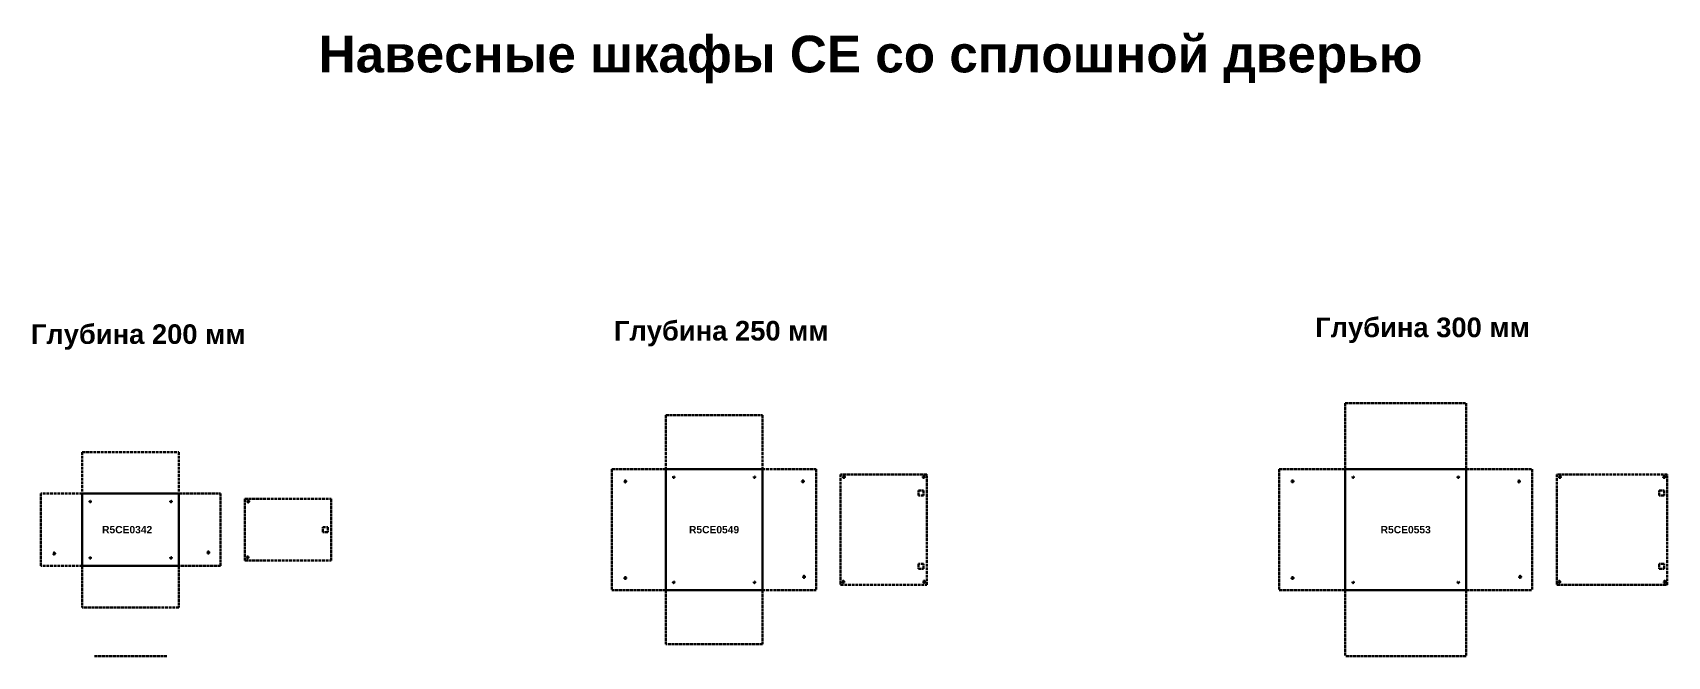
# Model space of a CAD drawing. Header units: millimetres. Extents: x 2534 to 26841, y -1711 to 16753.
# Drawn here: x 4728 to 11411, y 14204 to 16753 of the extents above; entities that cross this region are included whole.
import ezdxf

# ---------------------------------------------------------------- set-up
doc = ezdxf.new("R2010")
doc.units = ezdxf.units.MM
doc.linetypes.add('ACAD_ISO02W100', pattern=[15, 12, -3])
doc.styles.get("Standard").update_dxf_attribs({"font": 'arial.ttf'})

msp = doc.modelspace()

# ---------------------------------------------------------------- texts
at = {"attachment_point": 5}
for s, width, insert, char_height in [('{\\fArial|b1|i0|c204|p34;Навесные шкафы CE со сплошной дверью}', 4820.597, (8153.5, 16642.8), 150), ('{\\fArial|b1|i0|c204|p34;Глубина 250 мм}', 889.283, (7543.1, 15522.5), 80), ('{\\fArial|b1|i0|c204|p34;Глубина 300 мм}', 889.283, (10409.9, 15536.3), 80), ('{\\fArial|b1|i0|c204|p34;Глубина 200 мм}', 893.304, (5159.4, 15508.7), 80)]:
    msp.add_mtext_dynamic_manual_height_columns(s, width=width, gutter_width=12.5, heights=[0], dxfattribs=dict(at, insert=insert, char_height=char_height))
at = {"linetype": 'ACAD_ISO02W100', "char_height": 30, "attachment_point": 5}
for s, insert in [('{\\f@Arial Unicode MS|b1|i0|c204|p34;R5\\f@Arial Unicode MS|b1|i0|c0|p34;CE\\f@Arial Unicode MS|b1|i0|c204|p34;0342}', (5114.2, 14721.4)), ('{\\f@Arial Unicode MS|b1|i0|c204|p34;R5\\f@Arial Unicode MS|b1|i0|c0|p34;CE\\f@Arial Unicode MS|b1|i0|c204|p34;0549}', (7513.7, 14721.4)), ('{\\f@Arial Unicode MS|b1|i0|c204|p34;R5\\f@Arial Unicode MS|b1|i0|c0|p34;CE\\f@Arial Unicode MS|b1|i0|c204|p34;0553}', (10341.3, 14721.4))]:
    msp.add_mtext_dynamic_manual_height_columns(s, width=205.915, gutter_width=12.5, heights=[0], dxfattribs=dict(at, insert=insert))

# ---------------------------------------------------------------- blocks, each defined once
blk = doc.blocks.new('A$C11C00261')
at = {"linetype": 'ACAD_ISO02W100', "lineweight": 30}
for p, q in [((0, 20.4), (20.4, 20.4)), ((0, 0), (0, 20.4)), ((20.4, 0), (0, 0)), ((20.4, 20.4), (20.4, 0))]:
    blk.add_line(p, q, dxfattribs=at)

# ---------------------------------------------------------------- linework, layer by layer
at = {"linetype": 'ACAD_ISO02W100', "lineweight": 30}
for p, q in [((10093.8, 15238.9), (10588.8, 15238.9)), ((10093.8, 15238.9), (10093.8, 14968.9)), ((10588.8, 15238.9), (10588.8, 14968.9)), ((7316.2, 15188.9), (7316.2, 14968.9)), ((7316.2, 15188.9), (7711.2, 15188.9)), ((7711.2, 15188.9), (7711.2, 14968.9)), ((4930.9, 15038.9), (4930.9, 14868.9)), ((4930.9, 15038.9), (5325.9, 15038.9)), ((5325.9, 15038.9), (5325.9, 14868.9)), ((7096.2, 14968.9), (7096.2, 14473.9)), ((7096.2, 14968.9), (7316.2, 14968.9)), ((7711.2, 14968.9), (7931.2, 14968.9)), ((7931.2, 14968.9), (7931.2, 14473.9)), ((8383.2, 14947.4), (8031.2, 14947.4)), ((8031.2, 14947.4), (8031.2, 14495.4)), ((8383.2, 14495.4), (8383.2, 14947.4)), ((9823.8, 14968.9), (9823.8, 14473.9)), ((9823.8, 14968.9), (10093.8, 14968.9)), ((10588.8, 14968.9), (10858.8, 14968.9)), ((10858.8, 14968.9), (10858.8, 14473.9)), ((11410.8, 14947.4), (10958.8, 14947.4)), ((10958.8, 14947.4), (10958.8, 14495.4)), ((11410.8, 14495.4), (11410.8, 14947.4)), ((4930.9, 14868.9), (4760.9, 14868.9)), ((4760.9, 14868.9), (4760.9, 14573.9)), ((5325.9, 14868.9), (5495.9, 14868.9)), ((5495.9, 14868.9), (5495.9, 14573.9)), ((5595.9, 14847.4), (5595.9, 14595.4)), ((5595.9, 14847.4), (5947.9, 14847.4)), ((5947.9, 14595.4), (5947.9, 14847.4)), ((4930.9, 14573.9), (4760.9, 14573.9)), ((4930.9, 14573.9), (4930.9, 14403.9)), ((5495.9, 14573.9), (5325.9, 14573.9)), ((5325.9, 14573.9), (5325.9, 14403.9)), ((5595.9, 14595.4), (5947.9, 14595.4)), ((7316.2, 14473.9), (7096.2, 14473.9)), ((7316.2, 14473.9), (7316.2, 14253.9)), ((7711.2, 14473.9), (7711.2, 14253.9)), ((7711.2, 14473.9), (7931.2, 14473.9)), ((8031.2, 14495.4), (8383.2, 14495.4)), ((9823.8, 14473.9), (10093.8, 14473.9)), ((10093.8, 14473.9), (10093.8, 14203.9)), ((10588.8, 14473.9), (10588.8, 14203.9)), ((10588.8, 14473.9), (10858.8, 14473.9)), ((10958.8, 14495.4), (11410.8, 14495.4)), ((5325.9, 14403.9), (4930.9, 14403.9)), ((7711.2, 14253.9), (7316.2, 14253.9)), ((4980.9, 14203.9), (5275.9, 14203.9)), ((10588.8, 14203.9), (10093.8, 14203.9))]:
    msp.add_line(p, q, dxfattribs=at)
at = {"lineweight": 30}
for p, q in [((7316.2, 14968.9), (7711.2, 14968.9)), ((7316.2, 14968.9), (7316.2, 14473.9)), ((7711.2, 14968.9), (7711.2, 14473.9)), ((10093.8, 14968.9), (10588.8, 14968.9)), ((10093.8, 14968.9), (10093.8, 14473.9)), ((10588.8, 14968.9), (10588.8, 14473.9)), ((4930.9, 14573.9), (4930.9, 14868.9)), ((4930.9, 14868.9), (5325.9, 14868.9)), ((5325.9, 14868.9), (5325.9, 14573.9)), ((4930.9, 14573.9), (5325.9, 14573.9)), ((7316.2, 14473.9), (7711.2, 14473.9)), ((10093.8, 14473.9), (10588.8, 14473.9))]:
    msp.add_line(p, q, dxfattribs=at)
at = {"linetype": 'ACAD_ISO02W100', "lineweight": 30}
for centre, radius in [((7150.7, 14918.9), 4), ((7348.7, 14936.4), 3), ((7678.7, 14936.4), 3), ((7876.7, 14918.9), 4), ((8044.2, 14936.9), 4), ((8370.2, 14936.9), 4), ((9878.3, 14918.9), 4), ((10126.3, 14936.4), 3), ((10556.3, 14936.4), 3), ((10804.3, 14918.9), 4), ((10971.8, 14936.9), 4), ((11397.8, 14936.9), 4), ((4963.4, 14836.4), 3), ((5293.4, 14836.4), 3), ((5608.9, 14836.9), 4), ((4815.4, 14623.9), 4), ((4963.4, 14606.4), 3), ((5293.4, 14606.4), 3), ((5445.9, 14628.4), 4), ((5606.4, 14608.4), 4), ((7150.7, 14523.9), 4), ((7348.7, 14506.4), 3), ((7678.7, 14506.4), 3), ((7881.2, 14528.4), 4), ((8041.7, 14508.4), 4), ((8372.7, 14508.4), 4), ((9878.3, 14523.9), 4), ((10126.3, 14506.4), 3), ((10556.3, 14506.4), 3), ((10808.8, 14528.4), 4), ((10969.3, 14508.4), 4), ((11400.3, 14508.4), 4)]:
    msp.add_circle(centre, radius, dxfattribs=at)

# ---------------------------------------------------------------- block references
for p in [(8350, 14861.2), (11377.5, 14861.2), (5913.7, 14711.2)]:
    msp.add_blockref('A$C11C00261', p, dxfattribs=at)
at = {"linetype": 'ACAD_ISO02W100', "lineweight": 30, "xscale": -1, "rotation": 180}
for p in [(8350, 14581.6), (11377.5, 14581.6)]:
    msp.add_blockref('A$C11C00261', p, dxfattribs=at)

msp.set_redraw_order([(e.dxf.handle, doc.entitydb.next_handle()) for e in msp.query("TEXT MTEXT ATTDEF DIMENSION ARC_DIMENSION")])  # texts and dimensions are drawn at this point

doc.saveas('drawing.dxf')
